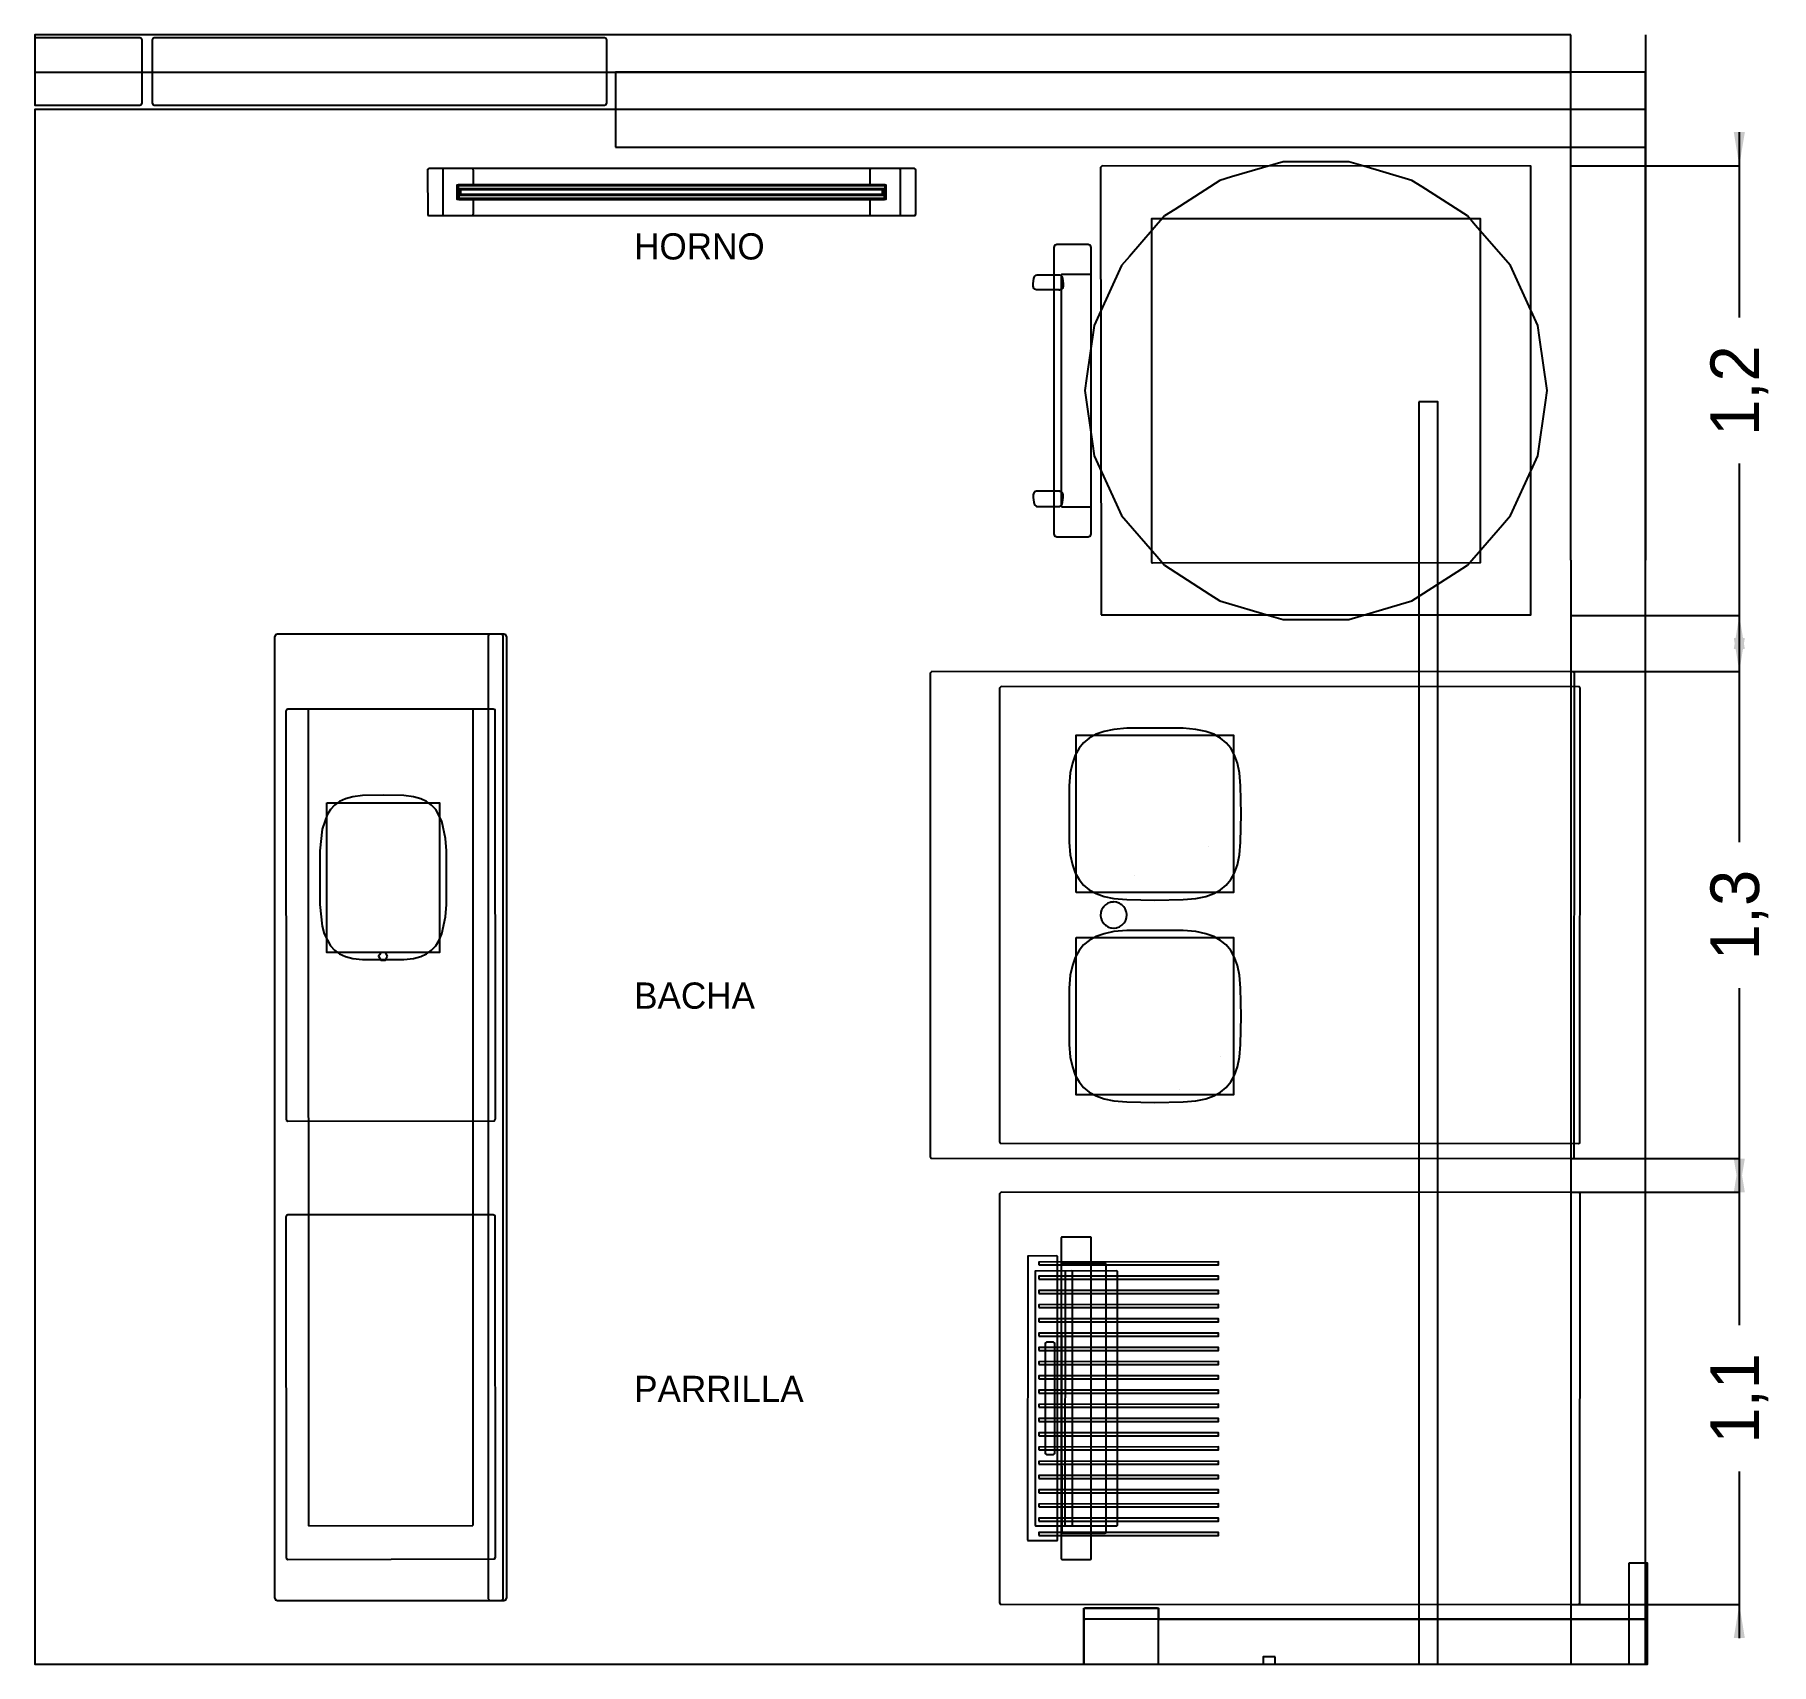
# Model space of a CAD drawing. Header units: metres. Extents: x 977.7 to 1062, y -12.2 to -3.
# Drawn here: x 977.7 to 982.335, y -10.15 to -5.8 of the extents above; entities that cross this region are included whole.
import ezdxf

# ---------------------------------------------------------------- set-up
doc = ezdxf.new("R2010")
doc.units = ezdxf.units.M
for name, color, linetype in [('CORTE', 7, 'Continuous'), ('COTAS', 4, 'Continuous'), ('TEXTOS', 7, 'Continuous'), ('VISTA', 8, 'Continuous')]:
    doc.layers.add(name, color=color, linetype=linetype)
doc.dimstyles.get("Standard").update_dxf_attribs({"dimtxt": 2.5, "dimasz": 2.5, "dimexe": 1.25, "dimexo": 0.625, "dimtad": 1, "dimcen": 2.5, "dimazin": 3, "dimtfac": 1, "dimtmove": 0, "dimatfit": 3})

msp = doc.modelspace()

# ---------------------------------------------------------------- texts
at = {"layer": 'TEXTOS'}
for s, p in [('HORNO', (979.3, -6.4)), ('BACHA', (979.3, -8.4)), ('PARRILLA', (979.3, -9.45))]:
    msp.add_text(s, height=0.07, dxfattribs=at).set_placement(p)

# ---------------------------------------------------------------- blocks, each defined once
blk = doc.blocks.new('_CLOSEDFILLED')
at = {"color": 0, "linetype": 'BYBLOCK'}
blk.add_solid([(-1, 0.164), (0, 0), (-1, -0.164)], dxfattribs=at)
blk = doc.blocks.new('*D1')
for p, q in [((982.25, -6.06), (982.25, -6.555)), ((981.8, -6.15), (982.25, -6.15)), ((982.25, -6.945), (982.25, -7.44)), ((981.8, -7.35), (982.25, -7.35))]:
    blk.add_line(p, q)
at = {"layer": 'Defpoints'}
for p in [(981.8, -6.15), (982.25, -6.15), (981.8, -7.35)]:
    blk.add_point(p, dxfattribs=at)
at = {"layer": 'COTAS', "xscale": 0.09, "yscale": 0.09}
for p, rotation in [((982.25, -6.15), 270), ((982.25, -7.35), 90)]:
    blk.add_blockref('_CLOSEDFILLED', p, dxfattribs=dict(at, rotation=rotation))
at = {"layer": 'COTAS', "insert": (982.25, -6.75), "char_height": 0.13, "attachment_point": 5, "rotation": 90}
blk.add_mtext('1,2', dxfattribs=at)
blk = doc.blocks.new('*D2')
for p, q in [((982.25, -7.41), (982.25, -7.955)), ((981.8, -7.5), (982.25, -7.5)), ((982.25, -8.345), (982.25, -8.89)), ((981.8, -8.8), (982.25, -8.8))]:
    blk.add_line(p, q)
at = {"layer": 'Defpoints'}
for p in [(981.8, -7.5), (982.25, -7.5), (981.8, -8.8)]:
    blk.add_point(p, dxfattribs=at)
at = {"layer": 'COTAS', "xscale": 0.09, "yscale": 0.09}
for p, rotation in [((982.25, -7.5), 270), ((982.25, -8.8), 90)]:
    blk.add_blockref('_CLOSEDFILLED', p, dxfattribs=dict(at, rotation=rotation))
at = {"layer": 'COTAS', "insert": (982.25, -8.15), "char_height": 0.13, "attachment_point": 5, "rotation": 90}
blk.add_mtext('1,3', dxfattribs=at)
blk = doc.blocks.new('*D3')
for p, q in [((982.25, -8.8), (982.25, -9.245)), ((981.8, -8.89), (982.25, -8.89)), ((982.25, -9.635), (982.25, -10.08)), ((981.8, -9.99), (982.25, -9.99))]:
    blk.add_line(p, q)
at = {"layer": 'Defpoints'}
for p in [(981.8, -8.89), (982.25, -8.89), (981.8, -9.99)]:
    blk.add_point(p, dxfattribs=at)
at = {"layer": 'COTAS', "xscale": 0.09, "yscale": 0.09}
for p, rotation in [((982.25, -8.89), 270), ((982.25, -9.99), 90)]:
    blk.add_blockref('_CLOSEDFILLED', p, dxfattribs=dict(at, rotation=rotation))
at = {"layer": 'COTAS', "insert": (982.25, -9.44), "char_height": 0.13, "attachment_point": 5, "rotation": 90}
blk.add_mtext('1,1', dxfattribs=at)

# ---------------------------------------------------------------- dimensions: what is measured, and where the dimension line sits
at = {"layer": 'COTAS'}
for base, p1, p2, picture, middle in [((982.25, -6.15), (981.8, -6.15), (981.8, -7.35), '*D1', (982.25, -6.75)), ((982.25, -7.5), (981.8, -7.5), (981.8, -8.8), '*D2', (982.25, -8.15)), ((982.25, -8.89), (981.8, -8.89), (981.8, -9.99), '*D3', (982.25, -9.44))]:
    dim = msp.add_linear_dim(base=base, p1=p1, p2=p2, angle=90, dimstyle='Standard', override={"dimtxt": 0.13, "dimasz": 0.09}, dxfattribs=at)
    dim.commit()
    dim.dimension.update_dxf_attribs({"geometry": picture, "text_midpoint": middle})

# ---------------------------------------------------------------- linework, layer by layer
at = {"layer": 'CORTE'}
for p, q in [((981.8, -7.2027), (981.8, -5.8)), ((982, -5.8), (982, -7.2027)), ((981.8, -7.2027), (981.8, -7.2027)), ((981.8, -7.2027), (981.8, -10.15)), ((982, -7.2027), (982, -7.2027)), ((982, -10.15), (982, -7.2027))]:
    msp.add_line(p, q, dxfattribs=at)
for points in [[(979.25, -6.1), (982, -6.1), (982, -5.9), (979.25, -5.9), (979.25, -6.1)], [(980.5011, -10.0016), (980.5008, -10.0019), (980.5004, -10.0033), (980.5, -10.0045), (980.5, -10.15), (980.7, -10.15), (980.7, -10.0045), (980.6996, -10.0033), (980.6992, -10.0019), (980.6989, -10.0016), (980.6987, -10.0013), (980.6984, -10.0011), (980.6981, -10.0008), (980.6969, -10.0004), (980.6955, -10), (980.6074, -10), (980.5045, -10), (980.5033, -10.0004), (980.5019, -10.0008), (980.5016, -10.0011), (980.5013, -10.0013), (980.5011, -10.0016)]]:
    msp.add_lwpolyline(points, close=True, dxfattribs=at)
at = {"layer": 'VISTA'}
for p, q in [((980.3688, -6.4453), (980.373, -6.4418)), ((980.373, -6.4418), (980.374, -6.4409)), ((980.374, -6.4409), (980.4237, -6.4409)), ((980.4237, -6.4409), (980.436, -6.4409)), ((980.436, -6.4409), (980.4403, -6.4445)), ((980.3651, -6.4639), (980.365, -6.4645)), ((980.365, -6.4714), (980.365, -6.4645)), ((980.365, -6.4715), (980.365, -6.4714)), ((980.3667, -6.4771), (980.365, -6.4715)), ((980.3651, -6.4639), (980.3667, -6.4509)), ((980.3668, -6.4504), (980.3667, -6.4509)), ((980.3676, -6.4783), (980.3667, -6.4771)), ((980.3668, -6.4504), (980.3676, -6.4478)), ((980.3676, -6.4478), (980.3686, -6.4457)), ((980.3687, -6.4793), (980.3676, -6.4783)), ((980.3686, -6.4457), (980.3688, -6.4453)), ((980.3687, -6.4793), (980.3688, -6.4794)), ((980.3738, -6.4811), (980.3688, -6.4794)), ((980.3738, -6.4811), (980.374, -6.4812)), ((980.4336, -6.4812), (980.374, -6.4812)), ((980.4336, -6.4812), (980.436, -6.4812)), ((980.441, -6.4794), (980.436, -6.4812)), ((980.4403, -6.4445), (980.4412, -6.4453)), ((980.441, -6.4794), (980.4412, -6.4794)), ((980.4412, -6.4453), (980.4422, -6.4474)), ((980.4423, -6.4783), (980.4412, -6.4794)), ((980.4422, -6.4474), (980.4424, -6.4478)), ((980.4423, -6.4783), (980.4424, -6.4783)), ((980.4424, -6.4478), (980.4432, -6.4504)), ((980.4433, -6.4771), (980.4424, -6.4783)), ((980.4433, -6.4509), (980.4432, -6.4504)), ((980.4433, -6.4509), (980.4449, -6.4639)), ((980.445, -6.4715), (980.4433, -6.4771)), ((980.445, -6.4645), (980.4449, -6.4639)), ((980.445, -6.4645), (980.445, -6.4714)), ((980.445, -6.4714), (980.445, -6.4715))]:
    msp.add_line(p, q, dxfattribs=at)
for points in [[(981.8, -5.8), (977.7, -5.8), (977.7, -5.9), (981.8, -5.9), (981.8, -5.8)], [(981.8, -5.8), (977.7, -5.8), (977.7, -5.9), (981.8, -5.9), (981.8, -5.8)], [(977.9809, -5.988), (977.9851, -5.9862), (977.9869, -5.982), (977.9869, -5.814), (977.9851, -5.8098), (977.9809, -5.808), (977.7, -5.808), (977.7, -5.988), (977.9809, -5.988)], [(978.0131, -5.982), (978.0149, -5.9862), (978.0191, -5.988), (979.2209, -5.988), (979.2251, -5.9862), (979.2269, -5.982), (979.2269, -5.814), (979.2251, -5.8098), (979.2209, -5.808), (978.0191, -5.808), (978.0149, -5.8098), (978.0131, -5.814), (978.0131, -5.982)], [(980.5, -10), (980.7, -10), (980.7, -10.03), (982, -10.03), (982, -6), (977.7, -6), (977.7, -10.15), (980.5, -10.15), (980.5, -10)], [(978.7492, -6.2813), (978.752, -6.2825), (980.048, -6.2825), (980.0508, -6.2813), (980.052, -6.2785), (980.052, -6.1615), (980.0508, -6.1587), (980.048, -6.1575), (978.752, -6.1575), (978.7492, -6.1587), (978.748, -6.1615), (978.7492, -6.2813)], [(978.7497, -6.1592), (978.7495, -6.1597), (978.7495, -6.159), (978.7497, -6.1592)], [(978.7899, -6.159), (978.7897, -6.1592), (978.7893, -6.1606), (978.789, -6.1615), (978.789, -6.2312), (978.789, -6.2785), (978.7894, -6.2799), (978.7897, -6.2808), (978.79, -6.2811), (978.7902, -6.2813), (978.7905, -6.2816), (978.7907, -6.2818), (978.7921, -6.2822), (978.793, -6.2825), (978.8371, -6.2825), (978.867, -6.2825), (978.8684, -6.2821), (978.8693, -6.2818), (978.8696, -6.2815), (978.8698, -6.2813), (978.87, -6.2811), (978.8703, -6.2808), (978.8706, -6.2799), (978.871, -6.2785), (978.871, -6.2395), (978.828, -6.2395), (978.828, -6.2005), (978.871, -6.2005), (978.871, -6.1615), (978.8707, -6.1606), (978.8703, -6.1592), (978.8701, -6.159), (978.8698, -6.1587), (978.8696, -6.1585), (978.8693, -6.1582), (978.8684, -6.1579), (978.867, -6.1575), (978.8371, -6.1575), (978.793, -6.1575), (978.7921, -6.1578), (978.7907, -6.1582), (978.7905, -6.1584), (978.7902, -6.1587), (978.7899, -6.159)], [(979.9299, -6.159), (979.9297, -6.1592), (979.9293, -6.1606), (979.929, -6.1615), (979.929, -6.2005), (979.972, -6.2005), (979.972, -6.2395), (979.929, -6.2395), (979.929, -6.2785), (979.9294, -6.2799), (979.9297, -6.2808), (979.93, -6.2811), (979.9302, -6.2813), (979.9305, -6.2816), (979.9307, -6.2818), (979.9321, -6.2822), (979.933, -6.2825), (979.9771, -6.2825), (980.007, -6.2825), (980.0084, -6.2821), (980.0093, -6.2818), (980.0096, -6.2815), (980.0098, -6.2813), (980.01, -6.2811), (980.0103, -6.2808), (980.0106, -6.2799), (980.011, -6.2785), (980.011, -6.2312), (980.011, -6.1615), (980.0107, -6.1606), (980.0103, -6.1592), (980.0101, -6.159), (980.0098, -6.1587), (980.0096, -6.1585), (980.0093, -6.1582), (980.0084, -6.1579), (980.007, -6.1575), (979.9771, -6.1575), (979.933, -6.1575), (979.9321, -6.1578), (979.9307, -6.1582), (979.9305, -6.1584), (979.9302, -6.1587), (979.9299, -6.159)], [(980.0503, -6.1592), (980.0498, -6.159), (980.0505, -6.159), (980.0503, -6.1592)], [(981.7371, -6.75), (981.7167, -6.608), (981.7121, -6.5761), (981.6525, -6.4457), (981.6391, -6.4164), (981.5452, -6.308), (981.5241, -6.2836), (981.4035, -6.2061), (981.3763, -6.1887), (981.2387, -6.1483), (981.2078, -6.1392), (981.0644, -6.1392), (981.0322, -6.1392), (980.8946, -6.1796), (980.8637, -6.1887), (980.743, -6.2662), (980.7159, -6.2836), (980.622, -6.392), (980.6009, -6.4164), (980.5413, -6.5468), (980.5279, -6.5761), (980.5075, -6.7181), (980.5029, -6.75), (980.5233, -6.892), (980.5279, -6.9239), (980.5875, -7.0543), (980.6009, -7.0836), (980.6948, -7.192), (980.7159, -7.2164), (980.8366, -7.2939), (980.8637, -7.3113), (981.0013, -7.3517), (981.0322, -7.3608), (981.1756, -7.3608), (981.2078, -7.3608), (981.3454, -7.3204), (981.3763, -7.3113), (981.497, -7.2338), (981.5241, -7.2164), (981.618, -7.108), (981.6391, -7.0836), (981.6987, -6.9532), (981.7121, -6.9239), (981.7325, -6.7819), (981.7371, -6.75)], [(980.5463, -7.3487), (981.6937, -7.3487), (981.6937, -6.1513), (980.5495, -6.15), (980.545, -6.1545), (980.5463, -7.3487)], [(978.83, -6.2025), (979.97, -6.2025), (979.97, -6.2005), (978.83, -6.2005), (978.83, -6.2025)], [(978.83, -6.2005), (978.83, -6.2025), (978.842, -6.2025), (978.842, -6.2005), (978.83, -6.2005)], [(979.97, -6.2115), (979.97, -6.2079), (979.97, -6.2025), (979.509, -6.2025), (978.83, -6.2025), (978.83, -6.2061), (978.83, -6.2115), (979.291, -6.2115), (979.97, -6.2115)], [(979.958, -6.2005), (979.958, -6.2025), (979.97, -6.2025), (979.97, -6.2005), (979.958, -6.2005)], [(978.83, -6.2135), (979.97, -6.2135), (979.97, -6.2115), (978.83, -6.2115), (978.83, -6.2135)], [(978.83, -6.2115), (978.83, -6.2135), (978.842, -6.2135), (978.842, -6.2115), (978.83, -6.2115)], [(978.8317, -6.2265), (979.9683, -6.2265), (979.9683, -6.2135), (978.8317, -6.2135), (978.8317, -6.2265)], [(978.8317, -6.2135), (978.8317, -6.2265), (978.8377, -6.2265), (978.8377, -6.2135), (978.8317, -6.2135)], [(978.8317, -6.2285), (979.9683, -6.2285), (979.9683, -6.2265), (978.8317, -6.2265), (978.8317, -6.2285)], [(978.8317, -6.2265), (978.8317, -6.2285), (978.8437, -6.2285), (978.8437, -6.2265), (978.8317, -6.2265)], [(979.9683, -6.2375), (979.9683, -6.2339), (979.9683, -6.2285), (979.509, -6.2285), (978.8317, -6.2285), (978.8317, -6.2321), (978.8317, -6.2375), (979.291, -6.2375), (979.9683, -6.2375)], [(978.8317, -6.2395), (979.9683, -6.2395), (979.9683, -6.2375), (978.8317, -6.2375), (978.8317, -6.2395)], [(978.8317, -6.2375), (978.8317, -6.2395), (978.8437, -6.2395), (978.8437, -6.2375), (978.8317, -6.2375)], [(979.9563, -6.2265), (979.9563, -6.2285), (979.9683, -6.2285), (979.9683, -6.2265), (979.9563, -6.2265)], [(979.9563, -6.2375), (979.9563, -6.2395), (979.9683, -6.2395), (979.9683, -6.2375), (979.9563, -6.2375)], [(979.958, -6.2115), (979.958, -6.2135), (979.97, -6.2135), (979.97, -6.2115), (979.958, -6.2115)], [(979.9623, -6.2135), (979.9623, -6.2265), (979.9683, -6.2265), (979.9683, -6.2135), (979.9623, -6.2135)], [(978.7497, -6.2808), (978.7502, -6.281), (978.7495, -6.281), (978.7497, -6.2808)], [(980.0498, -6.281), (980.0505, -6.2803), (980.0503, -6.2808), (980.0498, -6.281)], [(980.6812, -7.2088), (980.684, -7.21), (981.5588, -7.2088), (981.5588, -6.2912), (980.6812, -6.2912), (980.6812, -7.2088)], [(980.6817, -6.2917), (980.6815, -6.2922), (980.6815, -6.2915), (980.6817, -6.2917)], [(981.5583, -6.2917), (981.5578, -6.2915), (981.5585, -6.2915), (981.5583, -6.2917)], [(980.42, -7.132), (980.4223, -7.1377), (980.428, -7.14), (980.512, -7.14), (980.5177, -7.1377), (980.52, -7.132), (980.52, -6.368), (980.5177, -6.3623), (980.512, -6.36), (980.428, -6.36), (980.4223, -6.3623), (980.42, -6.368), (980.42, -7.132)], [(980.4404, -6.4406), (980.4403, -6.4407), (980.4402, -6.4412), (980.44, -6.4417), (980.44, -6.7179), (980.44, -7.0583), (980.4401, -7.0587), (980.4403, -7.0593), (980.4404, -7.0594), (980.4405, -7.0595), (980.4406, -7.0596), (980.4407, -7.0597), (980.4412, -7.0598), (980.4417, -7.06), (980.476, -7.06), (980.5183, -7.06), (980.5187, -7.0599), (980.5193, -7.0597), (980.5194, -7.0596), (980.5195, -7.0595), (980.5196, -7.0594), (980.5197, -7.0593), (980.5199, -7.0587), (980.52, -7.0583), (980.52, -6.7179), (980.52, -6.4417), (980.5198, -6.4412), (980.5197, -6.4407), (980.5196, -6.4406), (980.5195, -6.4405), (980.5194, -6.4404), (980.5193, -6.4403), (980.5187, -6.4401), (980.5183, -6.44), (980.476, -6.44), (980.4417, -6.44), (980.4412, -6.4402), (980.4407, -6.4403), (980.4406, -6.4404), (980.4405, -6.4405), (980.4404, -6.4406)], [(981.395, -6.78), (981.395, -10.15), (981.445, -10.15), (981.445, -6.78), (981.395, -6.78)], [(980.3676, -7.0217), (980.3667, -7.0229), (980.3666, -7.0231), (980.365, -7.0286), (980.365, -7.0304), (980.365, -7.0355), (980.3665, -7.0475), (980.3667, -7.0491), (980.3675, -7.0517), (980.3676, -7.0522), (980.3686, -7.0543), (980.3688, -7.0547), (980.373, -7.0582), (980.374, -7.0591), (980.4237, -7.0591), (980.436, -7.0591), (980.4403, -7.0555), (980.4412, -7.0547), (980.4422, -7.0526), (980.4424, -7.0522), (980.4425, -7.0517), (980.4433, -7.0491), (980.4435, -7.0475), (980.445, -7.0355), (980.445, -7.0304), (980.445, -7.0286), (980.4434, -7.0231), (980.4433, -7.0229), (980.4424, -7.0217), (980.4424, -7.0217), (980.4413, -7.0207), (980.4412, -7.0206), (980.4362, -7.0189), (980.436, -7.0188), (980.3764, -7.0188), (980.374, -7.0188), (980.369, -7.0206), (980.3688, -7.0206), (980.3677, -7.0217), (980.3676, -7.0217), (980.3676, -7.0217)], [(980.6817, -7.2083), (980.6822, -7.2085), (980.6815, -7.2085), (980.6817, -7.2083)], [(981.5585, -7.2085), (981.5578, -7.2085), (981.5583, -7.2083), (981.5585, -7.2085)], [(978.34, -9.972), (978.3423, -9.9777), (978.348, -9.98), (978.952, -9.98), (978.9577, -9.9777), (978.96, -9.972), (978.96, -7.408), (978.9577, -7.4023), (978.952, -7.4), (978.348, -7.4), (978.3423, -7.4023), (978.34, -7.408), (978.34, -9.972)], [(978.91, -9.9755), (978.9145, -9.98), (978.9455, -9.98), (978.95, -9.9755), (978.95, -7.4045), (978.9455, -7.4), (978.9145, -7.4), (978.91, -7.4045), (978.91, -9.9755)], [(980.09, -8.7955), (980.0919, -8.7992), (981.8055, -8.8), (981.8092, -8.7981), (981.81, -7.5045), (981.8081, -7.5008), (980.0945, -7.5), (980.09, -7.5045), (980.09, -8.7955)], [(980.275, -8.7555), (980.2769, -8.7592), (981.8205, -8.76), (981.8242, -8.7581), (981.825, -7.5445), (981.8231, -7.5408), (980.2795, -7.54), (980.275, -7.5445), (980.275, -8.7555)], [(978.3711, -8.6975), (978.376, -8.7), (978.9275, -8.6989), (978.93, -8.694), (978.9289, -7.6025), (978.924, -7.6), (978.376, -7.6), (978.3718, -7.6018), (978.37, -7.606), (978.3711, -8.6975)], [(978.868, -9.78), (978.87, -9.778), (978.87, -7.602), (978.868, -7.6), (978.432, -7.6), (978.43, -7.602), (978.4306, -9.7794), (978.868, -9.78)], [(980.4698, -7.7444), (980.4643, -7.7706), (980.4611, -7.8049), (980.4611, -7.9551), (980.4643, -7.9894), (980.4698, -8.0156), (980.4775, -8.0371), (980.4875, -8.0551), (980.4999, -8.0701), (980.5149, -8.0825), (980.5329, -8.0925), (980.5544, -8.1002), (980.5806, -8.1057), (980.6149, -8.1089), (980.69, -8.11), (980.7651, -8.1089), (980.7994, -8.1057), (980.8256, -8.1002), (980.8471, -8.0925), (980.8651, -8.0825), (980.8801, -8.0701), (980.8925, -8.0551), (980.9025, -8.0371), (980.9102, -8.0156), (980.9157, -7.9894), (980.9189, -7.9551), (980.92, -7.88), (980.9189, -7.8049), (980.9157, -7.7706), (980.9102, -7.7444), (980.9025, -7.7229), (980.8925, -7.7049), (980.8801, -7.6899), (980.8651, -7.6775), (980.8471, -7.6675), (980.8256, -7.6598), (980.7994, -7.6543), (980.7651, -7.6511), (980.6149, -7.6511), (980.5806, -7.6543), (980.5544, -7.6598), (980.5329, -7.6675), (980.5149, -7.6775), (980.4999, -7.6899), (980.4875, -7.7049), (980.4775, -7.7229), (980.4698, -7.7444)], [(980.48, -8.09), (980.48, -7.67), (980.9, -7.67), (980.9, -8.09), (980.48, -8.09)], [(978.4608, -7.9782), (978.4608, -8.1218), (978.4672, -8.1797), (978.4729, -8.2003), (978.4895, -8.2318), (978.5006, -8.2437), (978.5139, -8.2533), (978.5298, -8.2606), (978.5492, -8.2658), (978.5745, -8.269), (978.6855, -8.269), (978.7108, -8.2658), (978.7302, -8.2606), (978.7461, -8.2533), (978.7594, -8.2437), (978.7705, -8.2318), (978.7797, -8.2174), (978.7871, -8.2003), (978.7968, -8.1546), (978.7992, -8.1218), (978.7992, -7.9782), (978.7968, -7.9454), (978.7871, -7.8997), (978.7705, -7.8682), (978.7594, -7.8563), (978.7461, -7.8467), (978.7302, -7.8394), (978.7108, -7.8342), (978.6855, -7.831), (978.63, -7.83), (978.5745, -7.831), (978.5492, -7.8342), (978.5298, -7.8394), (978.5139, -7.8467), (978.5006, -7.8563), (978.4895, -7.8682), (978.4803, -7.8826), (978.4672, -7.9203), (978.4608, -7.9782)], [(978.48, -7.85), (978.78, -7.85), (978.78, -8.25), (978.48, -8.25), (978.48, -7.85)], [(980.8331, -7.9681), (980.8331, -7.9681), (980.8331, -7.9681), (980.8331, -7.9681)], [(980.6361, -8.0444), (980.6361, -8.0444), (980.6361, -8.0444), (980.6361, -8.0444)], [(980.615, -8.15), (980.6148, -8.1484), (980.6141, -8.1422), (980.6136, -8.1407), (980.6115, -8.1348), (980.6107, -8.1334), (980.6074, -8.1282), (980.6062, -8.127), (980.6018, -8.1226), (980.6004, -8.1218), (980.5952, -8.1185), (980.5936, -8.1179), (980.5878, -8.1159), (980.5862, -8.1157), (980.58, -8.115), (980.5784, -8.1152), (980.5722, -8.1159), (980.5707, -8.1164), (980.5648, -8.1185), (980.5634, -8.1193), (980.5582, -8.1226), (980.557, -8.1238), (980.5526, -8.1282), (980.5518, -8.1296), (980.5485, -8.1348), (980.5479, -8.1364), (980.5459, -8.1422), (980.5457, -8.1438), (980.545, -8.15), (980.5452, -8.1516), (980.5459, -8.1578), (980.5464, -8.1593), (980.5485, -8.1652), (980.5493, -8.1666), (980.5526, -8.1718), (980.5538, -8.173), (980.5582, -8.1774), (980.5596, -8.1782), (980.5648, -8.1815), (980.5664, -8.1821), (980.5722, -8.1841), (980.5738, -8.1843), (980.58, -8.185), (980.5816, -8.1848), (980.5878, -8.1841), (980.5893, -8.1836), (980.5952, -8.1815), (980.5966, -8.1807), (980.6018, -8.1774), (980.603, -8.1762), (980.6074, -8.1718), (980.6082, -8.1704), (980.6115, -8.1652), (980.6121, -8.1636), (980.6141, -8.1578), (980.6143, -8.1562), (980.615, -8.15)], [(980.4698, -8.2844), (980.4643, -8.3106), (980.4611, -8.3449), (980.4611, -8.4951), (980.4643, -8.5294), (980.4698, -8.5556), (980.4775, -8.5771), (980.4875, -8.5951), (980.4999, -8.6101), (980.5149, -8.6225), (980.5329, -8.6325), (980.5544, -8.6402), (980.5806, -8.6457), (980.6149, -8.6489), (980.69, -8.65), (980.7651, -8.6489), (980.7994, -8.6457), (980.8256, -8.6402), (980.8471, -8.6325), (980.8651, -8.6225), (980.8801, -8.6101), (980.8925, -8.5951), (980.9025, -8.5771), (980.9102, -8.5556), (980.9157, -8.5294), (980.9189, -8.4951), (980.92, -8.42), (980.9189, -8.3449), (980.9157, -8.3106), (980.9102, -8.2844), (980.9025, -8.2629), (980.8925, -8.2449), (980.8801, -8.2299), (980.8651, -8.2175), (980.8471, -8.2075), (980.8256, -8.1998), (980.7994, -8.1943), (980.7651, -8.1911), (980.6149, -8.1911), (980.5806, -8.1943), (980.5544, -8.1998), (980.5329, -8.2075), (980.5149, -8.2175), (980.4999, -8.2299), (980.4875, -8.2449), (980.4775, -8.2629), (980.4698, -8.2844)], [(978.642, -8.26), (978.6381, -8.2532), (978.636, -8.2497), (978.6281, -8.2497), (978.624, -8.2497), (978.6201, -8.2564), (978.618, -8.26), (978.6219, -8.2667), (978.624, -8.2703), (978.6318, -8.2703), (978.636, -8.2703), (978.6399, -8.2636), (978.642, -8.26)], [(980.48, -8.21), (980.9, -8.21), (980.9, -8.63), (980.48, -8.63), (980.48, -8.21)], [(980.8649, -8.5277), (980.8649, -8.5277), (980.8649, -8.5277), (980.8649, -8.5277)], [(980.7545, -8.6169), (980.7545, -8.6169), (980.7545, -8.6169), (980.7545, -8.6169)], [(980.275, -9.9855), (980.2769, -9.9892), (981.8205, -9.99), (981.8242, -9.9881), (981.825, -8.8945), (981.8231, -8.8908), (980.2795, -8.89), (980.275, -8.8945), (980.275, -9.9855)], [(978.3711, -9.8675), (978.376, -9.87), (978.9275, -9.8689), (978.93, -9.864), (978.9289, -8.9525), (978.924, -8.95), (978.376, -8.95), (978.3718, -8.9518), (978.37, -8.956), (978.3711, -9.8675)], [(980.4403, -9.0107), (980.4403, -9.0107), (980.4401, -9.0115), (980.44, -9.0117), (980.44, -9.7039), (980.44, -9.8683), (980.4403, -9.8691), (980.4403, -9.8693), (980.4405, -9.8695), (980.4405, -9.8695), (980.4407, -9.8697), (980.4407, -9.8697), (980.4415, -9.8699), (980.4417, -9.87), (980.5036, -9.87), (980.5183, -9.87), (980.5191, -9.8697), (980.5193, -9.8697), (980.5195, -9.8695), (980.5195, -9.8695), (980.5195, -9.8695), (980.5197, -9.8693), (980.5197, -9.8691), (980.52, -9.8683), (980.52, -9.7039), (980.52, -9.0117), (980.5199, -9.0115), (980.5197, -9.0107), (980.5197, -9.0107), (980.5195, -9.0105), (980.5195, -9.0105), (980.5193, -9.0103), (980.5191, -9.0103), (980.5183, -9.01), (980.5036, -9.01), (980.4417, -9.01), (980.4415, -9.0101), (980.4407, -9.0103), (980.4407, -9.0103), (980.4405, -9.0105), (980.4403, -9.0107)], [(980.35, -9.8183), (980.3517, -9.82), (980.4283, -9.82), (980.43, -9.8183), (980.43, -9.0617), (980.4283, -9.06), (980.3507, -9.0603), (980.35, -9.8183)], [(980.38, -9.084), (980.86, -9.084), (980.86, -9.076), (980.38, -9.0763), (980.38, -9.084)], [(980.4412, -9.7988), (980.444, -9.8), (980.556, -9.8), (980.5588, -9.7988), (980.56, -9.796), (980.56, -9.084), (980.5588, -9.0812), (980.556, -9.08), (980.444, -9.08), (980.4412, -9.0812), (980.44, -9.084), (980.4412, -9.7988)], [(980.4417, -9.0817), (980.4415, -9.0822), (980.4415, -9.0815), (980.4417, -9.0817)], [(980.5583, -9.0817), (980.5578, -9.0815), (980.5585, -9.0815), (980.5583, -9.0817)], [(980.37, -9.7783), (980.3717, -9.78), (980.4683, -9.78), (980.47, -9.7783), (980.47, -9.1017), (980.4683, -9.1), (980.3707, -9.1003), (980.37, -9.7783)], [(980.38, -9.122), (980.86, -9.122), (980.86, -9.114), (980.38, -9.1143), (980.38, -9.122)], [(980.45, -9.7783), (980.4517, -9.78), (980.5883, -9.78), (980.59, -9.7783), (980.59, -9.1017), (980.5883, -9.1), (980.4507, -9.1003), (980.45, -9.7783)], [(980.38, -9.16), (980.86, -9.16), (980.86, -9.152), (980.38, -9.1523), (980.38, -9.16)], [(980.38, -9.198), (980.86, -9.198), (980.86, -9.19), (980.38, -9.1903), (980.38, -9.198)], [(980.38, -9.236), (980.86, -9.236), (980.86, -9.228), (980.38, -9.2283), (980.38, -9.236)], [(980.38, -9.274), (980.86, -9.274), (980.86, -9.266), (980.38, -9.2663), (980.38, -9.274)], [(980.38, -9.312), (980.86, -9.312), (980.86, -9.304), (980.38, -9.3043), (980.38, -9.312)], [(980.4005, -9.59), (980.4195, -9.59), (980.4225, -9.587), (980.4225, -9.293), (980.4195, -9.29), (980.4005, -9.29), (980.3975, -9.293), (980.3975, -9.587), (980.4005, -9.59)], [(980.38, -9.35), (980.86, -9.35), (980.86, -9.342), (980.38, -9.3423), (980.38, -9.35)], [(980.38, -9.388), (980.86, -9.388), (980.86, -9.38), (980.38, -9.3803), (980.38, -9.388)], [(980.38, -9.426), (980.86, -9.426), (980.86, -9.418), (980.38, -9.4183), (980.38, -9.426)], [(980.38, -9.464), (980.86, -9.464), (980.86, -9.456), (980.38, -9.4563), (980.38, -9.464)], [(980.38, -9.502), (980.86, -9.502), (980.86, -9.494), (980.38, -9.4943), (980.38, -9.502)], [(980.38, -9.54), (980.86, -9.54), (980.86, -9.532), (980.38, -9.5323), (980.38, -9.54)], [(980.38, -9.578), (980.86, -9.578), (980.86, -9.57), (980.38, -9.5703), (980.38, -9.578)], [(980.38, -9.616), (980.86, -9.616), (980.86, -9.608), (980.38, -9.6083), (980.38, -9.616)], [(980.38, -9.654), (980.86, -9.654), (980.86, -9.646), (980.38, -9.6463), (980.38, -9.654)], [(980.38, -9.692), (980.86, -9.692), (980.86, -9.684), (980.38, -9.6843), (980.38, -9.692)], [(980.38, -9.73), (980.86, -9.73), (980.86, -9.722), (980.38, -9.7223), (980.38, -9.73)], [(980.38, -9.768), (980.86, -9.768), (980.86, -9.76), (980.38, -9.7603), (980.38, -9.768)], [(980.38, -9.806), (980.86, -9.806), (980.86, -9.798), (980.38, -9.7983), (980.38, -9.806)], [(980.4417, -9.7983), (980.4422, -9.7985), (980.4415, -9.7985), (980.4417, -9.7983)], [(980.5585, -9.7985), (980.5578, -9.7985), (980.5583, -9.7983), (980.5585, -9.7985)], [(981.955, -9.88), (981.955, -10.15), (982.005, -10.15), (982.005, -9.88), (981.955, -9.88)], [(980.5011, -10.0316), (980.5008, -10.0319), (980.5004, -10.0333), (980.5, -10.0345), (980.5, -10.1051), (980.5, -10.15), (982, -10.15), (982, -10.1051), (982, -10.0345), (981.9996, -10.0333), (981.9992, -10.0319), (981.9989, -10.0316), (981.9987, -10.0313), (981.9984, -10.0311), (981.9981, -10.0308), (981.9969, -10.0304), (981.9955, -10.03), (981.3075, -10.03), (980.5045, -10.03), (980.5033, -10.0304), (980.5019, -10.0308), (980.5016, -10.0311), (980.5013, -10.0313), (980.5011, -10.0316)], [(981.011, -10.13), (980.979, -10.13), (980.979, -10.15), (981.011, -10.15), (981.011, -10.13)]]:
    msp.add_lwpolyline(points, close=True, dxfattribs=at)

msp.set_redraw_order([(e.dxf.handle, doc.entitydb.next_handle()) for e in msp.query("TEXT MTEXT ATTDEF DIMENSION ARC_DIMENSION")])  # texts and dimensions are drawn at this point

doc.saveas('drawing.dxf')
